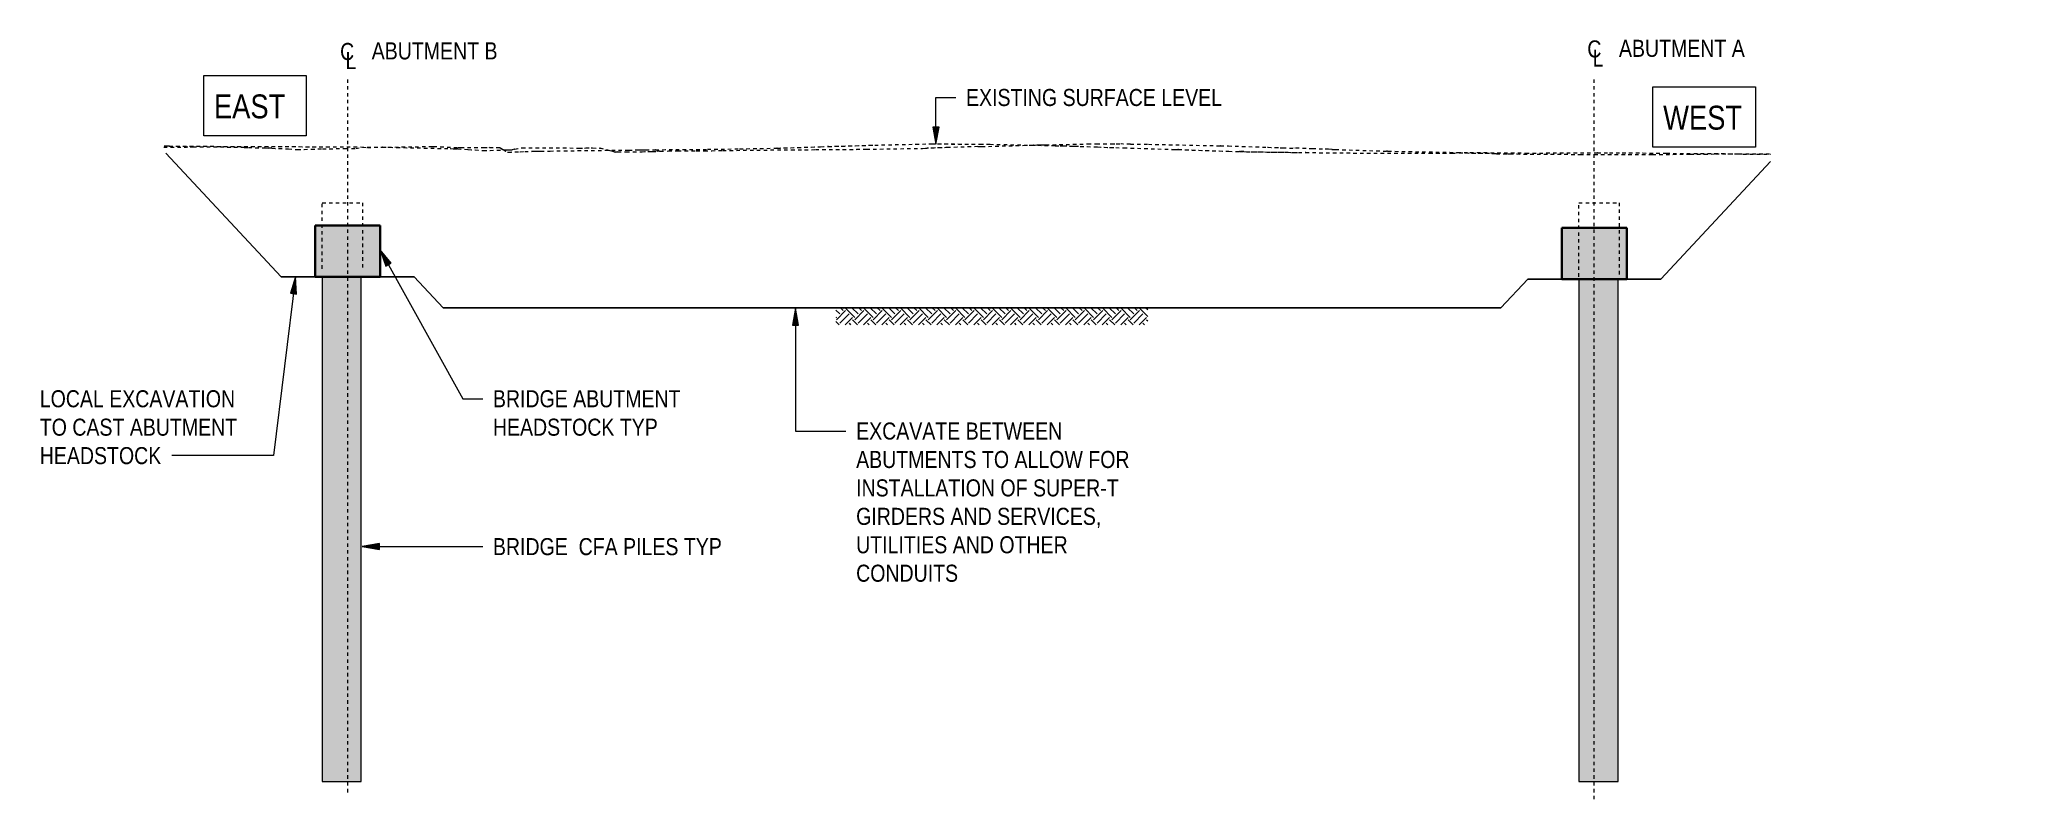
# Model space of a CAD drawing. Header units: metres. Extents: x -1160 to -900, y 3 to 560.
# Drawn here: x -958.4 to -900, y 2.9 to 25.2 of the extents above; entities that cross this region are included whole.
import ezdxf

# ---------------------------------------------------------------- set-up
doc = ezdxf.new("R2010")
doc.units = ezdxf.units.M
for name, pattern in [('Dash - Tight', [0.0045, 0.003, -0.0015]), ('JacobsCenter', [0.015, 0.009, -0.0015, 0.003, -0.0015]), ('JacobsDash', [0.0045, 0.003, -0.0015])]:
    doc.linetypes.add(name, pattern=pattern)
for name, color, linetype, lineweight in [('A-ANNO-NOTE', 7, 'Continuous', 9), ('A-DETL', 7, 'Continuous', 13), ('A-DETL-GENF', 7, 'Continuous', 9), ('G-ANNO-TEXT', 7, 'Continuous', 9)]:
    doc.layers.add(name, color=color, linetype=linetype, lineweight=lineweight)
doc.styles.add('Arial Narrow', font='ARIALN.TTF', dxfattribs={"height": 0.5})
doc.styles.add('Arial Narrow_2', font='ARIALN.TTF', dxfattribs={"height": 0.7})
doc.styles.add('Arial Narrow_3', font='ARIALN.TTF', dxfattribs={"height": 0.0035})
doc.styles.add('Arial Narrow_4', font='ARIALN.TTF', dxfattribs={"height": 0.005})

msp = doc.modelspace()

# ---------------------------------------------------------------- texts
at = {"layer": 'A-ANNO-NOTE', "char_height": 0.5, "attachment_point": 1, "style": 'Arial Narrow', "bg_fill": 3, "box_fill_scale": 1, "bg_fill_color": 256, "bg_fill_true_color": 13158600, "bg_fill_transparency": 0}
for s, insert in [('ABUTMENT B', (-948.622, 25.109)), ('ABUTMENT A', (-912.039, 25.184))]:
    msp.add_mtext(s, dxfattribs=dict(at, insert=insert))
at = {"layer": 'G-ANNO-TEXT', "char_height": 0.5, "attachment_point": 1, "style": 'Arial Narrow', "bg_fill": 3, "box_fill_scale": 1, "bg_fill_color": 256, "bg_fill_true_color": 13158600, "bg_fill_transparency": 0}
for s, insert in [('EXISTING SURFACE LEVEL', (-931.19, 23.743)), ('LOCAL EXCAVATION ', (-958.358, 14.911)), ('BRIDGE ABUTMENT ', (-945.067, 14.911)), ('TO CAST ABUTMENT ', (-958.358, 14.078)), ('HEADSTOCK TYP', (-945.067, 14.078)), ('EXCAVATE BETWEEN ', (-934.413, 13.965)), ('HEADSTOCK', (-958.358, 13.244)), ('ABUTMENTS TO ALLOW FOR ', (-934.413, 13.131)), ('INSTALLATION OF SUPER-T ', (-934.413, 12.298)), ('GIRDERS AND SERVICES, ', (-934.413, 11.464)), ('BRIDGE  CFA PILES TYP', (-945.067, 10.576)), ('CONDUITS', (-934.413, 9.797))]:
    msp.add_mtext(s, dxfattribs=dict(at, insert=insert))
at = {"layer": 'G-ANNO-TEXT', "insert": (-900.163, 3.38), "char_height": 0.0035, "attachment_point": 1, "style": 'Arial Narrow_3', "bg_fill": 3, "box_fill_scale": 1, "bg_fill_color": 256, "bg_fill_transparency": 0}
msp.add_mtext('1.', dxfattribs=at)

# ---------------------------------------------------------------- blocks, each defined once
blk = doc.blocks.new('T2DPAA-T2D-PWA-SU-M3D-000101_dwg-40820706-DRG-2873031 - SECTION-STAGE 2')
at = {"color": 9, "linetype": 'Dash - Tight', "lineweight": 18, "true_color": 0xc0c0c0}
for p, q in [((-470.756, 22.04), (-470.117, 22.039)), ((-470.756, 22.04), (-470.094, 22.039)), ((-469.887, 22.038), (-470.117, 22.039)), ((-470.117, 22.039), (-470.094, 22.039)), ((-469.854, 22.038), (-470.094, 22.039)), ((-469.855, 22.038), (-469.887, 22.038)), ((-469.854, 22.038), (-469.887, 22.038)), ((-468.399, 22.028), (-469.855, 22.038)), ((-468.394, 22.028), (-469.854, 22.038)), ((-468.396, 22.028), (-468.399, 22.028)), ((-468.394, 22.028), (-468.399, 22.028)), ((-468.396, 22.028), (-468.275, 22.025)), ((-468.394, 22.028), (-468.273, 22.025)), ((-468.275, 22.025), (-467.817, 22.015)), ((-468.275, 22.025), (-468.273, 22.025)), ((-468.273, 22.025), (-467.814, 22.015)), ((-467.817, 22.015), (-467.807, 22.015)), ((-467.814, 22.015), (-467.789, 22.013)), ((-467.814, 22.015), (-467.807, 22.015)), ((-467.807, 22.015), (-467.782, 22.013)), ((-467.591, 22.006), (-467.789, 22.013)), ((-467.789, 22.013), (-467.781, 22.013)), ((-467.781, 22.013), (-467.782, 22.013)), ((-467.781, 22.013), (-467.584, 22.006)), ((-467.591, 22.006), (-467.106, 21.985)), ((-467.591, 22.006), (-467.584, 22.006)), ((-467.584, 22.006), (-467.101, 21.985)), ((-467.106, 21.985), (-466.846, 21.966)), ((-467.106, 21.985), (-467.101, 21.985)), ((-467.101, 21.985), (-466.842, 21.966)), ((-466.846, 21.966), (-466.436, 21.979)), ((-466.846, 21.966), (-466.839, 21.966)), ((-466.842, 21.966), (-466.839, 21.966)), ((-466.839, 21.966), (-466.431, 21.979)), ((-466.436, 21.979), (-466.105, 21.988)), ((-466.436, 21.979), (-466.427, 21.979)), ((-466.431, 21.979), (-466.427, 21.979)), ((-466.427, 21.979), (-466.099, 21.988)), ((-466.105, 21.988), (-465.447, 21.997)), ((-466.105, 21.988), (-466.099, 21.988)), ((-466.099, 21.988), (-465.445, 21.996)), ((-465.447, 21.997), (-465.251, 21.996)), ((-465.447, 21.997), (-465.445, 21.996)), ((-465.445, 21.996), (-465.25, 21.995)), ((-465.251, 21.996), (-465.125, 21.996)), ((-465.25, 21.995), (-465.251, 21.996)), ((-465.25, 21.995), (-465.125, 21.995)), ((-465.125, 21.996), (-464.918, 22.033)), ((-465.122, 21.996), (-465.125, 21.995)), ((-465.125, 21.996), (-465.125, 21.995)), ((-465.122, 21.996), (-464.918, 22.033)), ((-464.918, 22.033), (-464.783, 22.03)), ((-464.918, 22.033), (-464.782, 22.03)), ((-464.918, 22.033), (-464.918, 22.033)), ((-464.783, 22.03), (-462.918, 22.056)), ((-464.783, 22.03), (-464.782, 22.03)), ((-464.782, 22.03), (-462.894, 22.056)), ((-462.918, 22.056), (-462.889, 22.056)), ((-462.894, 22.056), (-462.847, 22.056)), ((-462.894, 22.056), (-462.889, 22.056)), ((-462.889, 22.056), (-462.848, 22.056)), ((-462.848, 22.056), (-462.133, 22.026)), ((-462.848, 22.056), (-462.847, 22.056)), ((-462.847, 22.056), (-462.052, 22.022)), ((-462.133, 22.026), (-462.05, 22.022)), ((-462.052, 22.022), (-461.372, 22.023)), ((-462.052, 22.022), (-462.05, 22.022)), ((-462.05, 22.022), (-461.378, 22.023)), ((-461.378, 22.023), (-461.368, 22.023)), ((-461.372, 22.023), (-461.211, 22.022)), ((-461.372, 22.023), (-461.368, 22.023)), ((-461.368, 22.023), (-461.212, 22.021)), ((-461.211, 22.022), (-461.212, 22.021)), ((-460.904, 22.02), (-461.212, 22.021)), ((-460.893, 22.02), (-461.211, 22.022)), ((-460.895, 22.015), (-460.904, 22.02)), ((-460.893, 22.02), (-460.904, 22.02)), ((-460.895, 22.015), (-460.813, 21.969)), ((-460.893, 22.02), (-460.808, 21.972)), ((-460.813, 21.969), (-460.808, 21.972)), ((-460.813, 21.969), (-460.679, 21.891)), ((-460.808, 21.972), (-460.668, 21.891)), ((-460.679, 21.891), (-460.676, 21.891)), ((-460.679, 21.891), (-460.668, 21.891)), ((-460.676, 21.891), (-460.665, 21.891)), ((-460.668, 21.891), (-460.666, 21.891)), ((-460.666, 21.891), (-460.663, 21.891)), ((-460.666, 21.891), (-460.665, 21.891)), ((-460.665, 21.891), (-460.662, 21.891)), ((-460.663, 21.891), (-460.312, 21.902)), ((-460.663, 21.891), (-460.651, 21.892)), ((-460.662, 21.891), (-460.651, 21.892)), ((-460.651, 21.892), (-460.309, 21.903)), ((-460.312, 21.902), (-460.169, 21.907)), ((-460.312, 21.902), (-460.309, 21.903)), ((-460.309, 21.903), (-460.169, 21.908)), ((-460.169, 21.908), (-459.887, 21.918)), ((-460.169, 21.907), (-459.88, 21.917)), ((-460.169, 21.908), (-460.169, 21.907)), ((-459.884, 21.917), (-459.887, 21.918)), ((-459.88, 21.917), (-459.887, 21.918)), ((-459.884, 21.917), (-459.864, 21.916)), ((-459.88, 21.917), (-459.858, 21.916)), ((-459.864, 21.916), (-459.833, 21.917)), ((-459.864, 21.916), (-459.858, 21.916)), ((-459.858, 21.916), (-459.826, 21.917)), ((-459.833, 21.917), (-459.713, 21.919)), ((-459.833, 21.917), (-459.826, 21.917)), ((-459.826, 21.917), (-459.699, 21.919)), ((-459.713, 21.919), (-459.697, 21.919)), ((-459.699, 21.919), (-459.428, 21.923)), ((-459.699, 21.919), (-459.697, 21.919)), ((-459.697, 21.919), (-459.427, 21.923)), ((-459.428, 21.923), (-459.02, 21.93)), ((-459.428, 21.923), (-459.427, 21.923)), ((-459.427, 21.923), (-459.02, 21.93)), ((-459.02, 21.93), (-457.136, 21.952)), ((-459.02, 21.93), (-457.133, 21.952)), ((-459.02, 21.93), (-459.02, 21.93)), ((-457.136, 21.952), (-457.116, 21.952)), ((-457.133, 21.952), (-456.885, 21.955)), ((-457.133, 21.952), (-457.116, 21.952)), ((-457.116, 21.952), (-456.876, 21.955)), ((-456.885, 21.955), (-456.792, 21.956)), ((-456.885, 21.955), (-456.876, 21.955)), ((-456.876, 21.955), (-456.786, 21.956)), ((-456.792, 21.956), (-456.732, 21.957)), ((-456.792, 21.956), (-456.786, 21.956)), ((-456.786, 21.956), (-456.728, 21.957)), ((-456.732, 21.957), (-456.691, 21.957)), ((-456.732, 21.957), (-456.728, 21.957)), ((-456.728, 21.957), (-456.689, 21.957)), ((-456.691, 21.957), (-456.663, 21.957)), ((-456.691, 21.957), (-456.689, 21.957)), ((-456.689, 21.957), (-456.661, 21.958)), ((-456.663, 21.957), (-456.643, 21.958)), ((-456.663, 21.957), (-456.661, 21.958)), ((-456.661, 21.958), (-456.642, 21.958)), ((-456.643, 21.958), (-456.621, 21.958)), ((-456.643, 21.958), (-456.642, 21.958)), ((-456.642, 21.958), (-456.621, 21.958)), ((-456.621, 21.958), (-456.348, 21.961)), ((-456.621, 21.958), (-456.339, 21.961)), ((-456.621, 21.958), (-456.621, 21.958)), ((-456.336, 21.961), (-456.348, 21.961)), ((-456.339, 21.961), (-456.348, 21.961)), ((-456.339, 21.961), (-454.812, 21.973)), ((-456.336, 21.961), (-454.811, 21.973)), ((-454.812, 21.973), (-453.871, 21.988)), ((-454.811, 21.973), (-454.812, 21.973)), ((-454.811, 21.973), (-453.872, 21.988)), ((-453.872, 21.988), (-453.865, 21.988)), ((-453.871, 21.988), (-453.067, 22)), ((-453.871, 21.988), (-453.865, 21.988)), ((-453.865, 21.988), (-453.067, 22)), ((-453.067, 22), (-452.778, 22.008)), ((-453.067, 22), (-452.777, 22.008)), ((-453.067, 22), (-453.067, 22)), ((-452.763, 22.009), (-452.778, 22.008)), ((-452.777, 22.008), (-452.778, 22.008)), ((-452.777, 22.008), (-451.493, 22.049)), ((-452.763, 22.009), (-451.492, 22.049)), ((-451.493, 22.049), (-451.286, 22.056)), ((-451.492, 22.049), (-451.493, 22.049)), ((-451.492, 22.049), (-451.288, 22.056)), ((-451.262, 22.057), (-451.288, 22.056)), ((-451.286, 22.056), (-451.288, 22.056)), ((-451.286, 22.056), (-449.904, 22.096)), ((-451.262, 22.057), (-449.904, 22.096)), ((-449.904, 22.096), (-448.723, 22.123)), ((-449.904, 22.096), (-448.703, 22.123)), ((-449.904, 22.096), (-449.904, 22.096)), ((-448.723, 22.123), (-448.701, 22.123)), ((-448.723, 22.123), (-448.703, 22.123)), ((-448.703, 22.123), (-448.319, 22.131)), ((-448.701, 22.123), (-448.319, 22.131)), ((-448.319, 22.131), (-448.286, 22.131)), ((-448.319, 22.131), (-448.286, 22.131)), ((-448.319, 22.131), (-448.319, 22.131)), ((-448.286, 22.131), (-448.284, 22.131)), ((-448.286, 22.131), (-448.231, 22.131)), ((-448.286, 22.131), (-448.284, 22.131)), ((-448.284, 22.131), (-448.229, 22.131)), ((-448.231, 22.131), (-448.065, 22.131)), ((-448.231, 22.131), (-448.225, 22.131)), ((-448.229, 22.131), (-448.225, 22.131)), ((-448.225, 22.131), (-448.061, 22.131)), ((-448.065, 22.131), (-447.058, 22.128)), ((-448.065, 22.131), (-448.051, 22.13)), ((-448.061, 22.131), (-448.051, 22.13)), ((-448.051, 22.13), (-447.061, 22.128)), ((-447.061, 22.128), (-446.829, 22.125)), ((-447.061, 22.128), (-447.058, 22.128)), ((-447.058, 22.128), (-446.822, 22.125)), ((-446.829, 22.125), (-446.816, 22.125)), ((-446.822, 22.125), (-446.59, 22.121)), ((-446.822, 22.125), (-446.816, 22.125)), ((-446.816, 22.125), (-446.589, 22.121)), ((-446.59, 22.121), (-446.547, 22.121)), ((-446.59, 22.121), (-446.589, 22.121)), ((-446.589, 22.121), (-446.547, 22.121)), ((-446.547, 22.121), (-446.521, 22.12)), ((-446.547, 22.121), (-446.521, 22.12)), ((-446.547, 22.121), (-446.547, 22.121)), ((-446.521, 22.12), (-444.656, 22.081)), ((-446.521, 22.12), (-444.618, 22.081)), ((-446.521, 22.12), (-446.521, 22.12)), ((-444.656, 22.081), (-444.609, 22.08)), ((-444.618, 22.081), (-444.464, 22.077)), ((-444.618, 22.081), (-444.609, 22.08)), ((-444.609, 22.08), (-444.458, 22.077)), ((-444.464, 22.077), (-444.377, 22.076)), ((-444.464, 22.077), (-444.458, 22.077)), ((-444.458, 22.077), (-444.373, 22.076)), ((-444.377, 22.076), (-444.192, 22.07)), ((-444.377, 22.076), (-444.373, 22.076)), ((-444.373, 22.076), (-444.192, 22.07)), ((-444.192, 22.07), (-444.182, 22.07)), ((-444.192, 22.07), (-444.183, 22.07)), ((-444.192, 22.07), (-444.192, 22.07)), ((-444.183, 22.07), (-444.162, 22.069)), ((-444.182, 22.07), (-444.183, 22.07)), ((-444.182, 22.07), (-444.162, 22.069)), ((-444.162, 22.069), (-444.136, 22.069)), ((-444.162, 22.069), (-444.135, 22.069)), ((-444.162, 22.069), (-444.162, 22.069)), ((-444.136, 22.069), (-444.096, 22.068)), ((-444.136, 22.069), (-444.135, 22.069)), ((-444.135, 22.069), (-444.094, 22.067)), ((-444.096, 22.068), (-444.026, 22.065)), ((-444.096, 22.068), (-444.094, 22.067)), ((-444.094, 22.067), (-444.023, 22.065)), ((-444.026, 22.065), (-443.879, 22.059)), ((-444.026, 22.065), (-444.023, 22.065)), ((-444.023, 22.065), (-443.873, 22.059)), ((-443.879, 22.059), (-443.384, 22.042)), ((-443.879, 22.059), (-443.873, 22.059)), ((-443.873, 22.059), (-443.367, 22.042)), ((-443.384, 22.042), (-443.023, 22.029)), ((-443.384, 22.042), (-443.367, 22.042)), ((-443.367, 22.042), (-442.998, 22.029)), ((-443.023, 22.029), (-442.995, 22.028)), ((-442.998, 22.029), (-442.833, 22.022)), ((-442.998, 22.029), (-442.995, 22.028)), ((-442.995, 22.028), (-442.833, 22.022)), ((-442.831, 22.022), (-442.833, 22.022)), ((-442.833, 22.022), (-442.598, 22.015)), ((-442.833, 22.022), (-442.833, 22.022)), ((-442.831, 22.022), (-442.598, 22.015)), ((-442.598, 22.015), (-441.108, 21.97)), ((-442.598, 22.015), (-441.098, 21.97)), ((-442.598, 22.015), (-442.598, 22.015)), ((-441.108, 21.97), (-441.095, 21.97)), ((-441.098, 21.97), (-441.052, 21.968)), ((-441.098, 21.97), (-441.095, 21.97)), ((-441.095, 21.97), (-441.051, 21.968)), ((-441.052, 21.968), (-441.009, 21.967)), ((-441.051, 21.968), (-441.052, 21.968)), ((-441.051, 21.968), (-441.011, 21.967)), ((-440.995, 21.967), (-441.011, 21.967)), ((-441.009, 21.967), (-441.011, 21.967)), ((-441.009, 21.967), (-439.518, 21.916)), ((-440.995, 21.967), (-439.517, 21.916)), ((-439.518, 21.916), (-439.2, 21.906)), ((-439.517, 21.916), (-439.518, 21.916)), ((-439.517, 21.916), (-439.202, 21.907)), ((-439.077, 21.905), (-439.202, 21.907)), ((-439.2, 21.906), (-439.202, 21.907)), ((-439.2, 21.906), (-437.476, 21.881)), ((-439.077, 21.905), (-437.475, 21.881)), ((-437.476, 21.881), (-437.267, 21.879)), ((-437.475, 21.881), (-437.476, 21.881)), ((-437.475, 21.881), (-437.282, 21.88)), ((-437.264, 21.879), (-437.282, 21.88)), ((-437.267, 21.879), (-437.282, 21.88)), ((-437.267, 21.879), (-435.465, 21.861)), ((-437.264, 21.879), (-435.465, 21.861)), ((-435.465, 21.861), (-433.651, 21.864)), ((-435.465, 21.861), (-433.649, 21.864)), ((-435.465, 21.861), (-435.465, 21.861)), ((-433.651, 21.864), (-433.633, 21.864)), ((-433.649, 21.864), (-433.014, 21.86)), ((-433.649, 21.864), (-433.633, 21.864)), ((-433.633, 21.864), (-433.014, 21.86)), ((-433.014, 21.86), (-432.985, 21.859)), ((-433.014, 21.86), (-432.984, 21.859)), ((-433.014, 21.86), (-433.014, 21.86)), ((-432.985, 21.859), (-432.856, 21.859)), ((-432.985, 21.859), (-432.984, 21.859)), ((-432.984, 21.859), (-432.853, 21.858)), ((-432.66, 21.857), (-432.856, 21.859)), ((-432.853, 21.858), (-432.856, 21.859)), ((-432.652, 21.857), (-432.853, 21.858)), ((-431.701, 21.843), (-432.66, 21.857)), ((-432.652, 21.857), (-432.66, 21.857)), ((-431.67, 21.843), (-432.652, 21.857)), ((-431.669, 21.843), (-431.701, 21.843)), ((-431.67, 21.843), (-431.701, 21.843)), ((-431.67, 21.843), (-431.341, 21.838)), ((-431.669, 21.843), (-431.341, 21.839)), ((-431.341, 21.839), (-431.279, 21.838)), ((-431.341, 21.839), (-431.341, 21.838)), ((-431.341, 21.838), (-431.279, 21.838)), ((-431.279, 21.838), (-431.272, 21.838)), ((-431.279, 21.838), (-429.218, 21.824)), ((-431.279, 21.838), (-431.272, 21.838)), ((-431.272, 21.838), (-429.217, 21.824)), ((-429.218, 21.824), (-428.804, 21.824)), ((-429.217, 21.824), (-429.218, 21.824)), ((-429.217, 21.824), (-428.805, 21.825)), ((-428.805, 21.825), (-428.798, 21.825)), ((-428.804, 21.824), (-428.798, 21.825)), ((-428.804, 21.824), (-427.092, 21.819)), ((-428.798, 21.825), (-427.092, 21.82)), ((-427.092, 21.82), (-425.995, 21.831)), ((-427.092, 21.819), (-425.991, 21.831)), ((-427.092, 21.82), (-427.092, 21.819)), ((-425.995, 21.831), (-425.982, 21.831)), ((-425.991, 21.831), (-425.571, 21.834)), ((-425.991, 21.831), (-425.982, 21.831)), ((-425.982, 21.831), (-425.57, 21.834)), ((-425.571, 21.834), (-425.236, 21.837)), ((-425.571, 21.834), (-425.57, 21.834)), ((-425.57, 21.834), (-425.24, 21.837)), ((-425.24, 21.837), (-423.632, 21.835)), ((-425.24, 21.837), (-425.236, 21.837)), ((-425.236, 21.837), (-423.632, 21.835))]:
    blk.add_line(p, q, dxfattribs=at)
blk = doc.blocks.new('T2DPAA-T2D-PWA-SU-M3D-000100_SurveySurface_rvt-3-DRG-2873031 - SECTION-STAGE 2')
at = {"color": 9, "linetype": 'Dash - Tight', "lineweight": 18, "true_color": 0xc0c0c0}
blk.add_blockref('T2DPAA-T2D-PWA-SU-M3D-000101_dwg-40820706-DRG-2873031 - SECTION-STAGE 2', (0, 0), dxfattribs=at)
blk = doc.blocks.new('T2DPAA-T2D-PWA-SU-M3D-000101_dwg-V2-DRG-2873031 - SECTION-STAGE 2')
at = {"color": 9, "linetype": 'Dash - Tight', "lineweight": 18, "true_color": 0xc0c0c0}
for p, q in [((-470.602, 22.066), (-470.756, 22.066)), ((-470.648, 22.066), (-470.756, 22.066)), ((-470.588, 22.066), (-470.648, 22.066)), ((-470.602, 22.066), (-470.648, 22.066)), ((-470.602, 22.066), (-465.989, 22.048)), ((-470.588, 22.066), (-465.989, 22.048)), ((-465.989, 22.048), (-464.341, 22.037)), ((-465.989, 22.048), (-464.337, 22.037)), ((-465.989, 22.048), (-465.989, 22.048)), ((-464.339, 22.037), (-464.341, 22.037)), ((-464.337, 22.037), (-464.341, 22.037)), ((-464.339, 22.037), (-463.925, 22.028)), ((-464.337, 22.037), (-463.923, 22.028)), ((-463.925, 22.028), (-462.358, 21.993)), ((-463.925, 22.028), (-463.923, 22.028)), ((-463.923, 22.028), (-462.353, 21.993)), ((-462.358, 21.993), (-462.346, 21.993)), ((-462.353, 21.993), (-462.266, 21.987)), ((-462.353, 21.993), (-462.346, 21.993)), ((-462.346, 21.993), (-462.26, 21.987)), ((-462.141, 21.983), (-462.266, 21.987)), ((-462.266, 21.987), (-462.259, 21.987)), ((-462.259, 21.987), (-462.26, 21.987)), ((-462.259, 21.987), (-462.134, 21.983)), ((-462.141, 21.983), (-461.832, 21.97)), ((-462.141, 21.983), (-462.134, 21.983)), ((-462.134, 21.983), (-461.826, 21.97)), ((-461.832, 21.97), (-461.39, 21.937)), ((-461.832, 21.97), (-461.826, 21.97)), ((-461.826, 21.97), (-461.387, 21.937)), ((-461.39, 21.937), (-460.693, 21.959)), ((-461.39, 21.937), (-461.383, 21.936)), ((-461.387, 21.937), (-461.383, 21.936)), ((-461.383, 21.936), (-460.693, 21.958)), ((-460.693, 21.959), (-460.655, 21.96)), ((-460.693, 21.958), (-460.684, 21.959)), ((-460.693, 21.959), (-460.684, 21.959)), ((-460.684, 21.959), (-460.648, 21.96)), ((-460.655, 21.96), (-460.578, 21.961)), ((-460.655, 21.96), (-460.648, 21.96)), ((-460.648, 21.96), (-460.576, 21.96)), ((-460.578, 21.961), (-460.555, 21.961)), ((-460.578, 21.961), (-460.576, 21.96)), ((-460.576, 21.96), (-460.554, 21.96)), ((-460.555, 21.961), (-460.54, 21.961)), ((-460.554, 21.96), (-460.555, 21.961)), ((-460.554, 21.96), (-460.54, 21.96)), ((-460.467, 21.974), (-460.54, 21.961)), ((-460.472, 21.973), (-460.54, 21.96)), ((-460.54, 21.961), (-460.54, 21.96)), ((-460.464, 21.974), (-460.472, 21.973)), ((-460.467, 21.974), (-460.472, 21.973)), ((-460.467, 21.974), (-460.25, 22.019)), ((-460.464, 21.974), (-460.249, 22.019)), ((-460.25, 22.019), (-458.618, 22.011)), ((-460.249, 22.019), (-460.25, 22.019)), ((-460.249, 22.019), (-458.637, 22.011)), ((-458.637, 22.011), (-458.579, 22.011)), ((-458.618, 22.011), (-458.18, 22.013)), ((-458.618, 22.011), (-458.579, 22.011)), ((-458.579, 22.011), (-458.18, 22.013)), ((-458.18, 22.013), (-457.976, 22.009)), ((-458.18, 22.013), (-457.957, 22.009)), ((-458.18, 22.013), (-458.18, 22.013)), ((-457.951, 22.002), (-457.976, 22.009)), ((-457.957, 22.009), (-457.976, 22.009)), ((-457.665, 21.929), (-457.957, 22.009)), ((-457.676, 21.926), (-457.951, 22.002)), ((-457.665, 21.929), (-457.676, 21.926)), ((-457.663, 21.924), (-457.676, 21.926)), ((-457.581, 21.913), (-457.665, 21.929)), ((-457.589, 21.911), (-457.663, 21.924)), ((-457.581, 21.913), (-457.589, 21.911)), ((-457.532, 21.894), (-457.589, 21.911)), ((-457.515, 21.894), (-457.581, 21.913)), ((-457.532, 21.894), (-457.466, 21.895)), ((-457.532, 21.894), (-457.515, 21.894)), ((-457.44, 21.896), (-457.515, 21.894)), ((-457.466, 21.895), (-457.438, 21.896)), ((-457.44, 21.896), (-457.197, 21.897)), ((-457.44, 21.896), (-457.438, 21.896)), ((-457.438, 21.896), (-457.199, 21.897)), ((-457.199, 21.897), (-456.753, 21.904)), ((-457.199, 21.897), (-457.197, 21.897)), ((-457.197, 21.897), (-456.746, 21.904)), ((-456.753, 21.904), (-456.726, 21.904)), ((-456.746, 21.904), (-456.558, 21.906)), ((-456.746, 21.904), (-456.726, 21.904)), ((-456.726, 21.904), (-456.55, 21.907)), ((-456.558, 21.906), (-456.468, 21.908)), ((-456.558, 21.906), (-456.55, 21.907)), ((-456.55, 21.907), (-456.466, 21.908)), ((-456.468, 21.908), (-456.422, 21.908)), ((-456.468, 21.908), (-456.466, 21.908)), ((-456.466, 21.908), (-456.423, 21.908)), ((-456.423, 21.908), (-456.297, 21.914)), ((-456.423, 21.908), (-456.422, 21.908)), ((-456.422, 21.908), (-456.288, 21.914)), ((-456.242, 21.916), (-456.297, 21.914)), ((-456.288, 21.914), (-456.297, 21.914)), ((-456.229, 21.916), (-456.288, 21.914)), ((-456.238, 21.916), (-456.242, 21.916)), ((-456.229, 21.916), (-456.242, 21.916)), ((-456.228, 21.916), (-456.238, 21.916)), ((-456.219, 21.916), (-456.229, 21.916)), ((-456.218, 21.916), (-456.228, 21.916)), ((-456.219, 21.916), (-456.228, 21.916)), ((-456.219, 21.916), (-456.196, 21.917)), ((-456.218, 21.916), (-456.196, 21.917)), ((-456.196, 21.917), (-455.955, 21.924)), ((-456.196, 21.917), (-455.955, 21.924)), ((-456.196, 21.917), (-456.196, 21.917)), ((-455.955, 21.924), (-455.683, 21.925)), ((-455.955, 21.924), (-455.683, 21.925)), ((-455.955, 21.924), (-455.955, 21.924)), ((-455.683, 21.925), (-455.476, 21.927)), ((-455.683, 21.925), (-455.475, 21.927)), ((-455.683, 21.925), (-455.683, 21.925)), ((-455.476, 21.927), (-455.472, 21.927)), ((-455.475, 21.927), (-455.141, 21.925)), ((-455.475, 21.927), (-455.472, 21.927)), ((-455.472, 21.927), (-455.139, 21.925)), ((-455.141, 21.925), (-454.9, 21.929)), ((-455.141, 21.925), (-455.139, 21.925)), ((-455.139, 21.925), (-454.898, 21.929)), ((-454.9, 21.929), (-454.685, 21.932)), ((-454.9, 21.929), (-454.898, 21.929)), ((-454.898, 21.929), (-454.683, 21.932)), ((-454.685, 21.932), (-454.361, 21.938)), ((-454.685, 21.932), (-454.683, 21.932)), ((-454.683, 21.932), (-454.361, 21.938)), ((-454.361, 21.938), (-452.356, 21.961)), ((-454.361, 21.938), (-452.353, 21.961)), ((-454.361, 21.938), (-454.361, 21.938)), ((-452.351, 21.961), (-452.356, 21.961)), ((-452.353, 21.961), (-452.356, 21.961)), ((-452.353, 21.961), (-451.961, 21.961)), ((-452.351, 21.961), (-451.961, 21.961)), ((-451.961, 21.961), (-451.646, 21.964)), ((-451.961, 21.961), (-451.646, 21.964)), ((-451.961, 21.961), (-451.961, 21.961)), ((-451.646, 21.964), (-450.152, 21.975)), ((-451.646, 21.964), (-451.642, 21.964)), ((-451.646, 21.964), (-451.642, 21.964)), ((-451.642, 21.964), (-450.152, 21.975)), ((-450.152, 21.975), (-448.514, 22.002)), ((-450.152, 21.975), (-448.511, 22.002)), ((-450.152, 21.975), (-450.152, 21.975)), ((-448.514, 22.002), (-448.505, 22.002)), ((-448.511, 22.002), (-448.407, 22.003)), ((-448.511, 22.002), (-448.505, 22.002)), ((-448.505, 22.002), (-448.407, 22.004)), ((-448.407, 22.003), (-448.37, 22.005)), ((-448.407, 22.004), (-448.371, 22.004)), ((-448.407, 22.004), (-448.407, 22.003)), ((-447.761, 22.024), (-448.371, 22.004)), ((-448.37, 22.005), (-448.371, 22.004)), ((-447.724, 22.025), (-448.37, 22.005)), ((-447.725, 22.025), (-447.761, 22.024)), ((-447.724, 22.025), (-447.761, 22.024)), ((-446.883, 22.052), (-447.725, 22.025)), ((-446.881, 22.052), (-447.724, 22.025)), ((-446.88, 22.052), (-446.883, 22.052)), ((-446.881, 22.052), (-446.883, 22.052)), ((-446.881, 22.052), (-446.832, 22.053)), ((-446.88, 22.052), (-446.831, 22.053)), ((-446.832, 22.053), (-446.783, 22.054)), ((-446.831, 22.053), (-446.832, 22.053)), ((-446.831, 22.053), (-446.782, 22.054)), ((-446.783, 22.054), (-446.771, 22.055)), ((-446.783, 22.054), (-446.78, 22.054)), ((-446.782, 22.054), (-446.78, 22.054)), ((-446.78, 22.054), (-446.768, 22.055)), ((-446.771, 22.055), (-445.243, 22.098)), ((-446.771, 22.055), (-446.768, 22.055)), ((-446.768, 22.055), (-445.242, 22.098)), ((-446.768, 22.055), (-446.768, 22.055)), ((-445.243, 22.098), (-445.196, 22.099)), ((-445.242, 22.098), (-445.243, 22.098)), ((-445.242, 22.098), (-445.195, 22.099)), ((-445.196, 22.099), (-445.15, 22.1)), ((-445.196, 22.099), (-445.195, 22.099)), ((-445.195, 22.099), (-445.149, 22.1)), ((-445.195, 22.099), (-445.195, 22.099)), ((-445.15, 22.1), (-445.091, 22.101)), ((-445.15, 22.1), (-445.148, 22.1)), ((-445.149, 22.1), (-445.148, 22.1)), ((-445.148, 22.1), (-445.089, 22.101)), ((-445.091, 22.101), (-444.989, 22.103)), ((-445.091, 22.101), (-445.088, 22.101)), ((-445.089, 22.101), (-445.088, 22.101)), ((-445.088, 22.101), (-444.987, 22.103)), ((-444.989, 22.103), (-444.893, 22.105)), ((-444.989, 22.103), (-444.985, 22.103)), ((-444.987, 22.103), (-444.985, 22.103)), ((-444.985, 22.103), (-444.889, 22.105)), ((-444.893, 22.105), (-443.658, 22.13)), ((-444.893, 22.105), (-444.887, 22.105)), ((-444.889, 22.105), (-444.887, 22.105)), ((-444.887, 22.105), (-443.658, 22.13)), ((-443.658, 22.13), (-443.404, 22.133)), ((-443.658, 22.13), (-443.403, 22.133)), ((-443.658, 22.13), (-443.658, 22.13)), ((-443.404, 22.133), (-443.401, 22.133)), ((-443.403, 22.133), (-442.968, 22.132)), ((-443.403, 22.133), (-443.401, 22.133)), ((-443.401, 22.133), (-442.97, 22.132)), ((-442.97, 22.132), (-442.963, 22.132)), ((-442.968, 22.132), (-442.816, 22.131)), ((-442.968, 22.132), (-442.963, 22.132)), ((-442.963, 22.132), (-442.819, 22.131)), ((-442.819, 22.131), (-442.69, 22.13)), ((-442.819, 22.131), (-442.816, 22.131)), ((-442.816, 22.131), (-442.679, 22.13)), ((-442.684, 22.13), (-442.69, 22.13)), ((-442.679, 22.13), (-442.69, 22.13)), ((-442.413, 22.126), (-442.684, 22.13)), ((-442.406, 22.126), (-442.679, 22.13)), ((-442.405, 22.126), (-442.413, 22.126)), ((-442.406, 22.126), (-442.413, 22.126)), ((-442.406, 22.126), (-441.875, 22.121)), ((-442.405, 22.126), (-441.875, 22.121)), ((-441.875, 22.121), (-439.768, 22.077)), ((-441.875, 22.121), (-439.765, 22.077)), ((-441.875, 22.121), (-441.875, 22.121)), ((-439.764, 22.077), (-439.768, 22.077)), ((-439.765, 22.077), (-439.768, 22.077)), ((-439.765, 22.077), (-439.532, 22.071)), ((-439.765, 22.077), (-439.532, 22.071)), ((-439.764, 22.077), (-439.532, 22.071)), ((-439.532, 22.071), (-438.382, 22.033)), ((-439.532, 22.071), (-438.381, 22.033)), ((-439.532, 22.071), (-439.532, 22.071)), ((-438.382, 22.033), (-438.366, 22.033)), ((-438.381, 22.033), (-438.016, 22.02)), ((-438.381, 22.033), (-438.366, 22.033)), ((-438.366, 22.033), (-438.013, 22.02)), ((-438.016, 22.02), (-437.938, 22.017)), ((-438.016, 22.02), (-438.013, 22.02)), ((-438.013, 22.02), (-437.937, 22.017)), ((-437.938, 22.017), (-437.6, 22.007)), ((-437.937, 22.017), (-437.938, 22.017)), ((-437.937, 22.017), (-437.611, 22.008)), ((-437.601, 22.007), (-437.611, 22.008)), ((-437.6, 22.007), (-437.611, 22.008)), ((-437.06, 21.989), (-437.601, 22.007)), ((-437.054, 21.989), (-437.6, 22.007)), ((-437.056, 21.989), (-437.06, 21.989)), ((-437.054, 21.989), (-437.06, 21.989)), ((-436.771, 21.979), (-437.056, 21.989)), ((-436.767, 21.979), (-437.054, 21.989)), ((-436.768, 21.979), (-436.771, 21.979)), ((-436.767, 21.979), (-436.771, 21.979)), ((-436.596, 21.974), (-436.768, 21.979)), ((-436.595, 21.974), (-436.767, 21.979)), ((-436.595, 21.974), (-436.596, 21.974)), ((-436.595, 21.974), (-436.596, 21.974)), ((-436.493, 21.971), (-436.595, 21.974)), ((-436.493, 21.971), (-436.595, 21.974)), ((-436.492, 21.971), (-436.493, 21.971)), ((-436.493, 21.971), (-436.392, 21.968)), ((-436.493, 21.971), (-436.391, 21.968)), ((-436.493, 21.971), (-436.493, 21.971)), ((-436.492, 21.971), (-436.391, 21.968)), ((-436.392, 21.968), (-434.893, 21.92)), ((-436.391, 21.968), (-436.392, 21.968)), ((-436.391, 21.968), (-434.897, 21.92)), ((-434.896, 21.92), (-434.897, 21.92)), ((-434.893, 21.92), (-434.897, 21.92)), ((-434.888, 21.92), (-434.896, 21.92)), ((-434.885, 21.92), (-434.893, 21.92)), ((-434.887, 21.92), (-434.888, 21.92)), ((-434.885, 21.92), (-434.888, 21.92)), ((-434.877, 21.92), (-434.887, 21.92)), ((-434.875, 21.92), (-434.885, 21.92)), ((-434.876, 21.92), (-434.877, 21.92)), ((-434.875, 21.92), (-434.877, 21.92)), ((-434.868, 21.919), (-434.876, 21.92)), ((-434.867, 21.919), (-434.875, 21.92)), ((-434.861, 21.919), (-434.868, 21.919)), ((-434.868, 21.919), (-434.868, 21.919)), ((-434.867, 21.919), (-434.868, 21.919)), ((-434.861, 21.919), (-434.867, 21.919)), ((-434.86, 21.919), (-434.861, 21.919)), ((-434.861, 21.919), (-434.856, 21.919)), ((-434.861, 21.919), (-434.861, 21.919)), ((-434.86, 21.919), (-434.855, 21.919)), ((-434.856, 21.919), (-434.851, 21.919)), ((-434.855, 21.919), (-434.856, 21.919)), ((-434.855, 21.919), (-434.85, 21.919)), ((-434.851, 21.919), (-434.846, 21.919)), ((-434.851, 21.919), (-434.85, 21.919)), ((-434.85, 21.919), (-434.85, 21.919)), ((-434.85, 21.919), (-434.845, 21.919)), ((-434.846, 21.919), (-433.038, 21.886)), ((-434.846, 21.919), (-434.845, 21.919)), ((-434.845, 21.919), (-434.845, 21.919)), ((-434.845, 21.919), (-433.04, 21.886)), ((-433.037, 21.886), (-433.04, 21.886)), ((-433.038, 21.886), (-433.04, 21.886)), ((-433.038, 21.886), (-432.817, 21.881)), ((-433.037, 21.886), (-432.817, 21.881)), ((-432.817, 21.881), (-432.445, 21.881)), ((-432.817, 21.881), (-432.444, 21.881)), ((-432.817, 21.881), (-432.817, 21.881)), ((-432.445, 21.881), (-432.44, 21.881)), ((-432.444, 21.881), (-430.807, 21.864)), ((-432.444, 21.881), (-432.44, 21.881)), ((-432.44, 21.881), (-430.806, 21.864)), ((-430.807, 21.864), (-428.71, 21.869)), ((-430.806, 21.864), (-430.807, 21.864)), ((-430.806, 21.864), (-428.714, 21.869)), ((-428.709, 21.869), (-428.714, 21.869)), ((-428.71, 21.869), (-428.714, 21.869)), ((-428.71, 21.869), (-428.357, 21.87)), ((-428.709, 21.869), (-428.357, 21.87)), ((-428.357, 21.87), (-427.982, 21.874)), ((-428.357, 21.87), (-427.981, 21.874)), ((-428.357, 21.87), (-428.357, 21.87)), ((-427.982, 21.874), (-427.976, 21.874)), ((-427.981, 21.874), (-426.684, 21.856)), ((-427.981, 21.874), (-427.976, 21.874)), ((-427.976, 21.874), (-426.684, 21.856)), ((-426.684, 21.856), (-425.884, 21.853)), ((-426.684, 21.856), (-425.882, 21.852)), ((-426.684, 21.856), (-426.684, 21.856)), ((-425.884, 21.853), (-425.875, 21.853)), ((-425.882, 21.852), (-425.875, 21.853)), ((-425.882, 21.852), (-424.559, 21.843)), ((-425.875, 21.853), (-424.559, 21.843)), ((-424.559, 21.843), (-423.632, 21.845)), ((-424.559, 21.843), (-423.632, 21.845)), ((-424.559, 21.843), (-424.559, 21.843))]:
    blk.add_line(p, q, dxfattribs=at)
blk = doc.blocks.new('T2DPAA-T2D-PWA-SU-M3D-000100_SurveySurface_rvt-4-DRG-2873031 - SECTION-STAGE 2')
at = {"color": 9, "linetype": 'Dash - Tight', "lineweight": 18, "true_color": 0xc0c0c0}
blk.add_blockref('T2DPAA-T2D-PWA-SU-M3D-000101_dwg-V2-DRG-2873031 - SECTION-STAGE 2', (0, 0), dxfattribs=at)
blk = doc.blocks.new('CS_Annot_Centreline Symbol1 - CS_Annot_Centreline Symbol-5070896-DRG-2873031 - SECTION-STAGE 2')
at = {"layer": 'A-ANNO-NOTE', "char_height": 0.5, "attachment_point": 1, "style": 'Arial Narrow'}
for s, insert, width in [('C  ', (-465.586, 25.091), 0.88186), ('L', (-465.43, 24.824), 0.38481)]:
    blk.add_mtext(s, dxfattribs=dict(at, insert=insert, width=width))

# ---------------------------------------------------------------- hatches: boundary and pattern name
at = {"layer": 'A-DETL-GENF', "true_color": 0xd8d8d8}
for points in [[(-948.929, 18.239), (-948.373, 18.239), (-948.373, 19.744), (-950.278, 19.744), (-950.278, 18.239), (-950.079, 18.239)], [(-913.716, 18.171), (-911.811, 18.171), (-911.811, 19.676), (-913.716, 19.676), (-913.716, 18.239)]]:
    msp.add_hatch(color=254, dxfattribs=at).paths.add_polyline_path(points)
at = {"layer": 'A-DETL-GENF', "true_color": 0xffffff}
for points in [[(-948.929, 3.438), (-948.929, 18.239), (-950.079, 18.239), (-950.079, 3.438)], [(-912.066, 3.444), (-912.066, 18.171), (-913.215, 18.171), (-913.215, 3.444)]]:
    msp.add_hatch(color=7, dxfattribs=at).paths.add_polyline_path(points)
at = {"layer": 'A-DETL-GENF'}
h = msp.add_hatch(dxfattribs=at)
h.set_pattern_fill('FP_1', color=256, style=0, pattern_type=2)
h.set_pattern_definition([(315, (-930.9514, 10.849), (0.538815, 0), [0.381, -0.381]), (315, (-930.8504, 10.951), (0.538815, 0), [0.381, -0.381]), (315, (-930.7494, 11.052), (0.538815, 0), [0.381, -0.381]), (45, (-930.6824, 11.052), (0, 0.538815), [0.381, -0.381]), (45, (-930.5814, 10.951), (0, 0.538815), [0.381, -0.381]), (45, (-930.4804, 10.849), (0, 0.538815), [0.381, -0.381])])
h.paths.add_polyline_path([(-925.861, 16.831), (-925.861, 17.331), (-935.004, 17.331), (-935.004, 16.831)])
at = {"layer": 'G-ANNO-TEXT'}
for points in [[(-932.071, 22.125), (-931.982, 22.625), (-932.159, 22.625)], [(-948.372, 19.026), (-948.206, 18.546), (-948.052, 18.632)], [(-950.855, 18.238), (-951.004, 17.753), (-950.829, 17.731)], [(-936.19, 17.319), (-936.278, 16.819), (-936.102, 16.819)], [(-948.897, 10.326), (-948.397, 10.238), (-948.397, 10.414)]]:
    msp.add_hatch(color=256, dxfattribs=at).paths.add_polyline_path(points)

# ---------------------------------------------------------------- linework, layer by layer
at = {"layer": 'A-DETL', "linetype": 'JacobsCenter', "lineweight": 15}
for p, q in [((-949.327, 3.122), (-949.327, 24.122)), ((-912.763, 2.922), (-912.763, 24.122))]:
    msp.add_line(p, q, dxfattribs=at)
at = {"layer": 'A-DETL', "lineweight": 25}
for p, q in [((-951.278, 18.239), (-954.656, 21.861)), ((-910.811, 18.171), (-907.595, 21.62)), ((-951.278, 18.239), (-947.373, 18.239)), ((-946.527, 17.331), (-947.373, 18.239)), ((-915.499, 17.331), (-914.716, 18.171)), ((-914.716, 18.171), (-910.811, 18.171)), ((-946.527, 17.331), (-915.499, 17.331))]:
    msp.add_line(p, q, dxfattribs=at)
at = {"layer": 'A-DETL', "color": 1, "linetype": 'JacobsDash', "lineweight": 15, "true_color": 0xff0000}
for p, q in [((-950.072, 18.474), (-950.072, 20.408)), ((-950.072, 20.408), (-948.892, 20.408)), ((-948.892, 20.408), (-948.892, 18.474)), ((-913.214, 18.239), (-913.214, 20.408)), ((-913.214, 20.408), (-912.034, 20.408)), ((-912.034, 20.408), (-912.034, 18.239))]:
    msp.add_line(p, q, dxfattribs=at)
at = {"layer": 'A-DETL', "lineweight": 35}
for p, q in [((-948.806, 19.744), (-950.278, 19.744)), ((-950.278, 19.744), (-950.278, 18.239)), ((-948.373, 19.744), (-948.806, 19.744)), ((-948.373, 18.239), (-948.373, 19.744)), ((-913.716, 18.171), (-913.716, 19.676)), ((-913.716, 19.676), (-913.283, 19.676)), ((-913.283, 19.676), (-911.811, 19.676)), ((-911.811, 19.676), (-911.811, 18.171)), ((-950.278, 18.239), (-948.373, 18.239)), ((-911.811, 18.171), (-913.716, 18.171))]:
    msp.add_line(p, q, dxfattribs=at)
at = {"layer": 'A-DETL', "lineweight": 15}
for p, q in [((-948.929, 18.239), (-950.079, 18.239)), ((-950.079, 18.239), (-950.079, 3.438)), ((-948.929, 3.438), (-948.929, 18.239)), ((-912.066, 18.171), (-913.215, 18.171)), ((-913.215, 18.171), (-913.215, 3.444)), ((-912.066, 3.444), (-912.066, 18.171)), ((-950.079, 3.438), (-948.929, 3.438)), ((-913.215, 3.444), (-912.066, 3.444))]:
    msp.add_line(p, q, dxfattribs=at)
at = {"layer": 'G-ANNO-TEXT'}
for p, q in [((-932.071, 23.493), (-931.49, 23.493)), ((-932.071, 22.125), (-932.071, 23.493)), ((-931.982, 22.625), (-932.159, 22.625)), ((-932.159, 22.625), (-932.071, 22.125)), ((-932.071, 22.125), (-931.982, 22.625)), ((-948.372, 19.026), (-948.206, 18.546)), ((-948.052, 18.632), (-948.372, 19.026)), ((-948.372, 19.026), (-945.947, 14.661)), ((-950.855, 18.238), (-951.506, 12.994)), ((-950.855, 18.238), (-951.004, 17.753)), ((-950.829, 17.731), (-950.855, 18.238)), ((-948.206, 18.546), (-948.052, 18.632)), ((-951.004, 17.753), (-950.829, 17.731)), ((-936.19, 17.319), (-936.278, 16.819)), ((-936.102, 16.819), (-936.19, 17.319)), ((-936.19, 17.319), (-936.19, 13.715)), ((-936.278, 16.819), (-936.102, 16.819)), ((-945.947, 14.661), (-945.367, 14.661)), ((-936.19, 13.715), (-934.713, 13.715)), ((-952.067, 12.994), (-954.486, 12.994)), ((-951.506, 12.994), (-952.067, 12.994)), ((-948.397, 10.414), (-948.897, 10.326)), ((-948.897, 10.326), (-948.397, 10.238)), ((-948.897, 10.326), (-945.367, 10.326)), ((-948.397, 10.238), (-948.397, 10.414))]:
    msp.add_line(p, q, dxfattribs=at)
at = {"layer": 'G-ANNO-TEXT', "lineweight": 18, "flags": 128}
for points in [[(-953.55, 24.134), (-950.541, 24.134), (-950.541, 22.37), (-953.55, 22.37)], [(-911.042, 23.804), (-908.033, 23.804), (-908.033, 22.04), (-911.042, 22.04)]]:
    msp.add_lwpolyline(points, close=True, dxfattribs=at)

# ---------------------------------------------------------------- block references
at = {"lineweight": 5}
for name in ['T2DPAA-T2D-PWA-SU-M3D-000100_SurveySurface_rvt-4-DRG-2873031 - SECTION-STAGE 2', 'T2DPAA-T2D-PWA-SU-M3D-000100_SurveySurface_rvt-3-DRG-2873031 - SECTION-STAGE 2']:
    msp.add_blockref(name, (-483.963, 0), dxfattribs=at)
at = {"layer": 'A-ANNO-NOTE'}
for p in [(-483.963, 0), (-447.381, 0.075)]:
    msp.add_blockref('CS_Annot_Centreline Symbol1 - CS_Annot_Centreline Symbol-5070896-DRG-2873031 - SECTION-STAGE 2', p, dxfattribs=at)

msp.set_redraw_order([(e.dxf.handle, doc.entitydb.next_handle()) for e in msp.query("TEXT MTEXT ATTDEF DIMENSION ARC_DIMENSION")])  # texts and dimensions are drawn at this point

# ---------------------------------------------------------------- next in the draw order: texts
at = {"layer": 'G-ANNO-TEXT', "lineweight": 18, "char_height": 0.7, "attachment_point": 1, "style": 'Arial Narrow_2', "bg_fill": 3, "box_fill_scale": 1, "bg_fill_color": 256, "bg_fill_true_color": 13158600, "bg_fill_transparency": 0}
for s, insert in [('EAST', (-953.25, 23.582)), ('WEST', (-910.742, 23.251))]:
    msp.add_mtext(s, dxfattribs=dict(at, insert=insert))
at = {"layer": 'G-ANNO-TEXT', "insert": (-934.413, 10.631), "char_height": 0.5, "attachment_point": 1, "style": 'Arial Narrow', "bg_fill": 3, "box_fill_scale": 1, "bg_fill_color": 256, "bg_fill_true_color": 13158600, "bg_fill_transparency": 0}
msp.add_mtext('UTILITIES AND OTHER ', dxfattribs=at)
at = {"layer": 'G-ANNO-TEXT', "insert": (-900.155, 3.38), "char_height": 0.0035, "attachment_point": 1, "style": 'Arial Narrow_3', "bg_fill": 3, "box_fill_scale": 1, "bg_fill_color": 256, "bg_fill_transparency": 0}
msp.add_mtext('FOR GENERAL NOTES REFER SHEET No. 2873005 TO 2873010.', dxfattribs=at)

# ---------------------------------------------------------------- next in the draw order: texts
at = {"layer": 'G-ANNO-TEXT', "insert": (-900.163, 3.391), "char_height": 0.005, "attachment_point": 1, "style": 'Arial Narrow_4', "bg_fill": 3, "box_fill_scale": 1, "bg_fill_color": 256, "bg_fill_transparency": 0}
msp.add_mtext('NOTES', dxfattribs=at)

doc.saveas('drawing.dxf')
